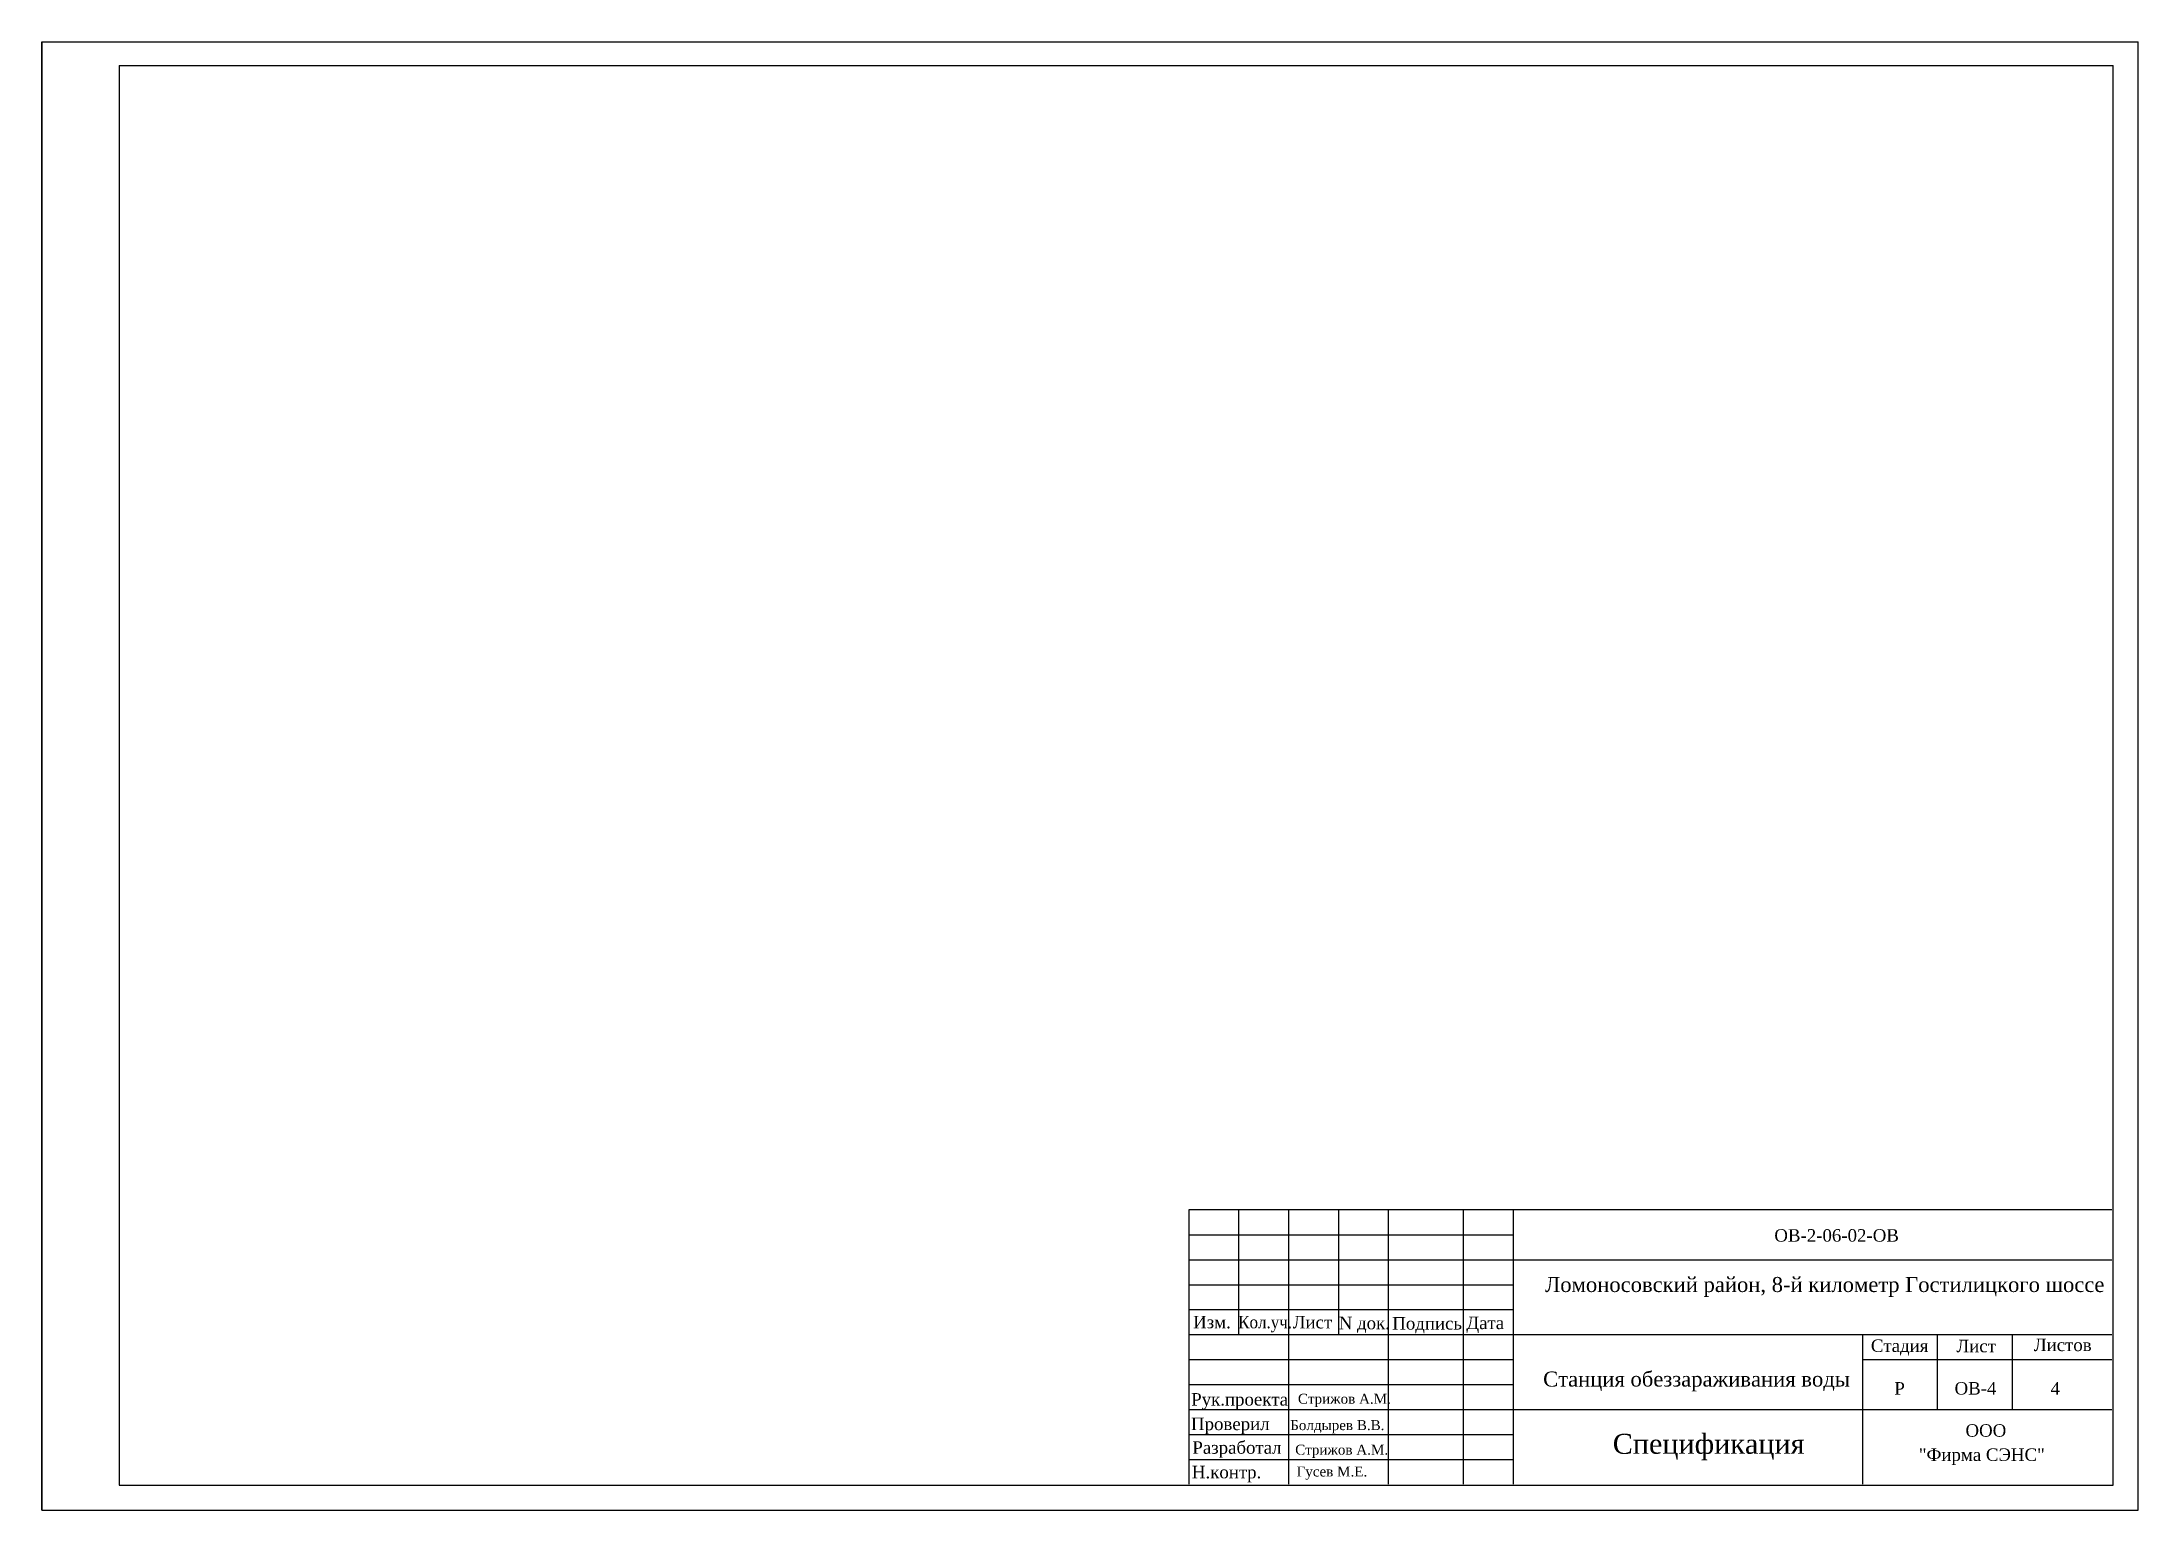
# Model space of a CAD drawing. Header units: millimetres. Extents: x 158645 to 1043550, y -60647 to 236438.
# Drawn here: x 552190 to 594190, y 17916 to 47336 of the extents above; entities that cross this region are included whole.
import ezdxf

# ---------------------------------------------------------------- set-up
doc = ezdxf.new("R2010")
doc.units = ezdxf.units.MM
doc.layers.add('опорудование', color=7, linetype='Continuous')
doc.styles.add('CН', font='TIMES.TTF')
doc.styles.add('СН с наклоном', font='TIMES.TTF', dxfattribs={"oblique": 15})

msp = doc.modelspace()

# ---------------------------------------------------------------- texts
at = {"layer": 'опорудование'}
for s, height, style, p in [('ОВ-2-06-02-ОВ', 250, 'CН', (586901.345, 23295.35)), ('Ломоносовский район, 8-й километр Гостилицкого шоссе', 300, 'СН с наклоном', (582305.477, 22286.278)), ('Изм.', 250, 'CН', (575255.511, 21558.651)), ('Лист', 250, 'CН', (577250.251, 21556.331)), ('N док.', 250, 'CН', (578172.988, 21539.98)), ('Подпись', 250, 'CН', (579246.086, 21532.995)), ('Дата', 250, 'CН', (580729.359, 21543.069)), ('Стадия', 250, 'CН', (588835.822, 21085.564)), ('Лист', 250, 'CН', (590550.143, 21077.985)), ('Листов', 250, 'CН', (592101.23, 21101.666)), ('Cтанция обеззараживания воды', 300, 'CН', (582268.716, 20391.928)), ('Рук.проекта', 250, 'CН', (575217.496, 20010.747)), ('Стрижов А.М.', 200, 'CН', (577355.964, 20047.194)), ('Р', 250, 'CН', (589306.502, 20230.726)), ('ОВ-4', 250, 'CН', (590511.838, 20230.726)), ('4', 250, 'CН', (592437.192, 20230.726)), ('Проверил', 250, 'CН', (575213.222, 19518.789)), ('Болдырев В.В.', 200, 'CН', (577200.957, 19518.789)), ('Спецификация', 400, 'CН', (583663.582, 19044.196)), ('ООО', 250, 'CН', (590730.535, 19386.868)), ('Разработал', 250, 'CН', (575240.576, 19045.046)), ('Стрижов А.М.', 200, 'CН', (577301.256, 19026.826)), ('"Фирма СЭНС"', 250, 'CН', (589796.493, 18901.776)), ('Н.контр.', 250, 'CН', (575231.458, 18553.083)), ('Гусев М.Е.', 200, 'CН', (577328.61, 18589.525))]:
    msp.add_text(s, height=height, dxfattribs=dict(at, style=style)).set_placement(p)
at = {"layer": 'опорудование', "style": 'CН', "width": 0.9}
msp.add_text('Кол.уч.', height=250, dxfattribs=at).set_placement((576160.022, 21558.651))

# ---------------------------------------------------------------- linework, layer by layer
for p, q in [((552189.558, 47336.416), (552189.558, 17916.354)), ((552189.558, 17916.354), (552189.558, 47336.416)), ((552189.558, 47336.416), (594189.558, 47336.416)), ((552189.558, 17916.354), (552189.558, 47336.416)), ((594189.558, 17916.354), (594189.558, 47336.416)), ((553738.085, 46866.354), (553738.085, 18416.354)), ((553738.085, 46866.354), (593689.558, 46866.354)), ((593689.558, 18416.354), (593689.558, 46866.354)), ((553738.085, 18416.354), (593689.558, 18416.354)), ((552189.558, 17916.354), (594189.558, 17916.354))]:
    msp.add_line(p, q)
at = {"layer": 'опорудование'}
for p, q in [((593666.936, 23932.7), (575166.936, 23932.7)), ((575166.936, 23932.7), (575166.936, 18432.7)), ((576166.936, 23932.7), (576166.936, 21432.7)), ((577166.936, 23932.7), (577166.936, 18432.7)), ((578166.936, 23932.7), (578166.936, 21432.7)), ((579166.936, 23932.7), (579166.936, 18432.7)), ((580666.936, 23932.7), (580666.936, 18432.7)), ((581666.936, 23932.7), (581666.936, 18432.7)), ((575166.936, 23432.7), (581666.936, 23432.7)), ((575166.936, 22932.7), (593666.936, 22932.7)), ((575166.936, 22432.7), (581666.936, 22432.7)), ((575166.936, 21932.7), (581666.936, 21932.7)), ((575166.936, 21432.7), (593666.936, 21432.7)), ((588666.936, 21432.7), (588666.936, 18432.7)), ((590166.936, 21432.7), (590166.936, 19932.7)), ((591666.936, 21432.7), (591666.936, 19932.7)), ((575166.936, 20932.7), (581666.936, 20932.7)), ((588666.936, 20932.7), (593666.936, 20932.7)), ((575166.936, 20432.7), (581666.936, 20432.7)), ((575166.936, 19932.7), (593666.936, 19932.7)), ((575166.936, 19432.7), (581666.936, 19432.7)), ((575166.936, 18932.7), (581666.936, 18932.7))]:
    msp.add_line(p, q, dxfattribs=at)

msp.set_redraw_order([(e.dxf.handle, doc.entitydb.next_handle()) for e in msp.query("TEXT MTEXT ATTDEF DIMENSION ARC_DIMENSION")])  # texts and dimensions are drawn at this point

doc.saveas('drawing.dxf')
